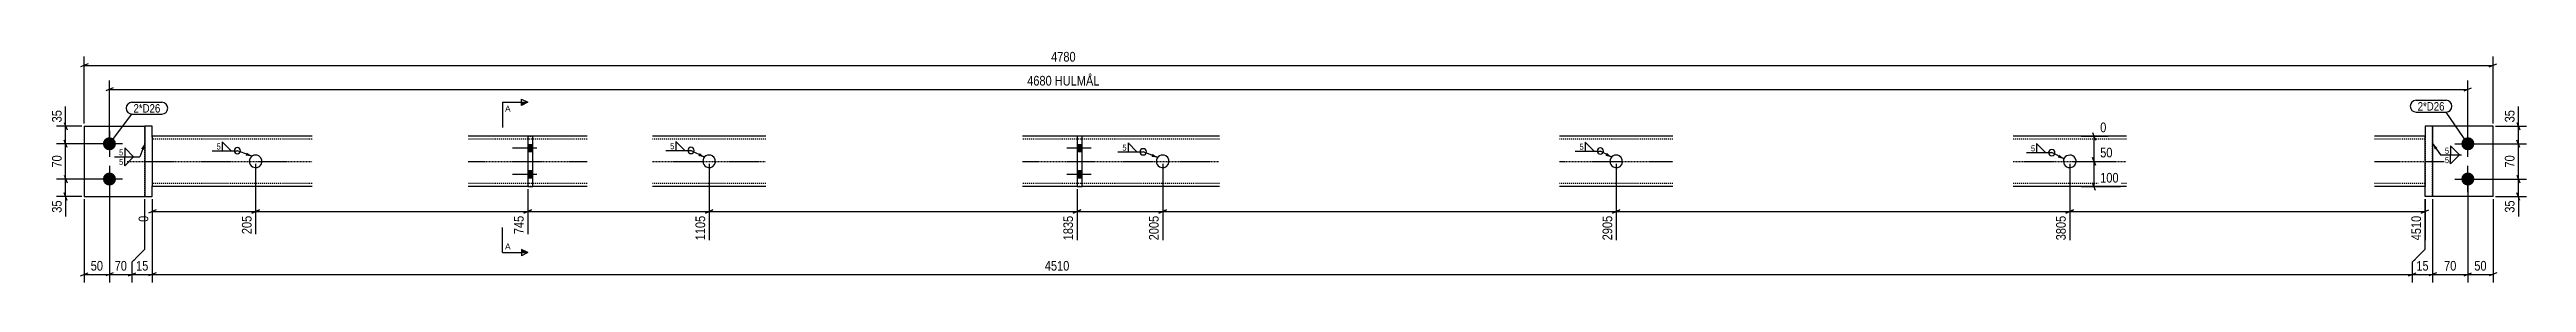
# Model space of a CAD drawing. Header units: millimetres. Extents: x 8 to 22469, y 7 to 475.
# Drawn here: x 8 to 4923, y 12 to 475 of the extents above; entities that cross this region are included whole.
import ezdxf

# ---------------------------------------------------------------- set-up
doc = ezdxf.new("R2010")
doc.units = ezdxf.units.MM
doc.linetypes.add('DXK_LINE_DOT2', pattern=[3.9198, 1.9599, -1.9599])
doc.linetypes.add('DXK_LINE_DOT3', pattern=[5.9187, 2.979, -0.9799, 0.9799, -0.9799])
for name, color, linetype in [('MÅLSÆTNING', 7, 'Continuous'), ('STÅL', 7, 'Continuous'), ('TEKST', 7, 'Continuous')]:
    doc.layers.add(name, color=color, linetype=linetype)
doc.styles.add('Arial', font='ARIAL.TTF', dxfattribs={"height": 0.2})
doc.styles.add('Arial Narrow', font='ARIALN.TTF', dxfattribs={"height": 0.2})

msp = doc.modelspace()

# ---------------------------------------------------------------- hatches: boundary and pattern name
at = {"layer": 'STÅL', "linetype": 'Continuous'}
for points in [[(126.9, 274.5, -1), (126.9, 300.5, -1)], [(4806.9, 300.5, -1), (4806.9, 274.5, -1)], [(966.9, 271.5), (966.9, 285.5), (956.9, 285.5), (956.9, 271.5)], [(2056.9, 271.5), (2056.9, 285.5), (2046.9, 285.5), (2046.9, 271.5)], [(126.9, 204.5, -1), (126.9, 230.5, -1)], [(966.9, 219.5), (966.9, 233.5), (956.9, 233.5), (956.9, 219.5)], [(2056.9, 219.5), (2056.9, 233.5), (2046.9, 233.5), (2046.9, 219.5)], [(4806.9, 230.5, -1), (4806.9, 204.5, -1)]]:
    msp.add_hatch(color=96, dxfattribs=at).paths.add_polyline_path(points)
at = {"layer": 'TEKST', "linetype": 'Continuous'}
for points in [[(189.6, 277.4), (196.9, 288), (195.5, 275.2)], [(399.4, 270), (410, 262.7), (397.2, 264.2)], [(1298.2, 269), (1308, 260.6), (1295.4, 263.4)], [(2196.9, 267.5), (2207.4, 260.1), (2194.6, 261.7)], [(3098.5, 269.4), (3107.9, 260.6), (3095.5, 263.9)], [(3996, 265.8), (4005.7, 257.3), (3993.1, 260.3)]]:
    msp.add_hatch(color=3, dxfattribs=at).paths.add_polyline_path(points)

# ---------------------------------------------------------------- linework, layer by layer
at = {"layer": 'MÅLSÆTNING', "color": 7, "linetype": 'Continuous'}
for p, q in [((84.4, 446), (69.4, 440)), ((76.9, 327.5), (76.9, 460.8)), ((76.9, 443), (4856.9, 443)), ((4849.4, 440), (4864.4, 446)), ((134.4, 398.4), (119.4, 392.4)), ((126.9, 292.5), (126.9, 413.2)), ((126.9, 395.4), (4806.9, 395.4)), ((4799.4, 392.4), (4814.4, 398.4)), ((4806.9, 292.5), (4806.9, 413.2)), ((71.9, 322.5), (22, 322.5)), ((36.8, 330), (42.8, 315)), ((42.8, 280), (36.8, 295)), ((4039.3, 302.5), (4093.1, 302.5)), ((4062.2, 310), (4068.2, 295)), ((4065.2, 252.5), (4065.2, 302.5)), ((4861.9, 322.5), (4923.2, 322.5)), ((4904.2, 330), (4910.2, 315)), ((4910.2, 280), (4904.2, 295)), ((4910.2, 280), (4904.2, 295)), ((4907.2, 287.5), (4907.2, 322.5)), ((121.9, 287.5), (22, 287.5)), ((39.8, 217.5), (39.8, 287.5)), ((416.9, 247.5), (416.9, 108)), ((1316.9, 247.5), (1316.9, 95.8)), ((2216.9, 247.5), (2216.9, 95.8)), ((2216.9, 247.5), (2216.9, 95.8)), ((3116.9, 247.5), (3116.9, 95.8)), ((3116.9, 247.5), (3116.9, 95.8)), ((4016.9, 247.5), (4016.9, 95.8)), ((4021.9, 252.5), (4105.3, 252.5)), ((4021.9, 252.5), (4105.3, 252.5)), ((4068.2, 245), (4062.2, 260)), ((4062.2, 260), (4068.2, 245)), ((4065.2, 202.5), (4065.2, 252.5)), ((4811.9, 287.5), (4923.2, 287.5)), ((4811.9, 287.5), (4923.2, 287.5)), ((4907.2, 217.5), (4907.2, 287.5)), ((121.9, 217.5), (22, 217.5)), ((36.8, 225), (42.8, 210)), ((126.9, 212.5), (126.9, 12)), ((956.9, 197.5), (956.9, 108)), ((956.9, 197.5), (956.9, 108)), ((2046.9, 197.5), (2046.9, 95.8)), ((2046.9, 197.5), (2046.9, 95.8)), ((4039.8, 202.5), (4117.5, 202.5)), ((4068.2, 195), (4062.2, 210)), ((4806.9, 212.5), (4806.9, 12)), ((4811.9, 217.5), (4923.2, 217.5)), ((4811.9, 217.5), (4923.2, 217.5)), ((4904.2, 225), (4910.2, 210)), ((4904.2, 225), (4910.2, 210)), ((4907.2, 182.5), (4907.2, 217.5)), ((71.9, 182.5), (22, 182.5)), ((42.8, 175), (36.8, 190)), ((76.9, 177.5), (76.9, 12)), ((219.4, 156), (204.4, 150)), ((211.9, 177.5), (211.9, 132.4)), ((211.9, 153), (416.9, 153)), ((409.4, 150), (424.4, 156)), ((964.4, 156), (949.4, 150)), ((949.4, 150), (964.4, 156)), ((956.9, 153), (1316.9, 153)), ((1309.4, 150), (1324.4, 156)), ((2054.4, 156), (2039.4, 150)), ((2039.4, 150), (2054.4, 156)), ((2046.9, 153), (2216.9, 153)), ((2224.4, 156), (2209.4, 150)), ((2209.4, 150), (2224.4, 156)), ((2216.9, 153), (3116.9, 153)), ((3124.4, 156), (3109.4, 150)), ((3109.4, 150), (3124.4, 156)), ((3116.9, 153), (4016.9, 153)), ((4009.4, 150), (4024.4, 156)), ((4714.4, 150), (4729.4, 156)), ((4721.9, 78), (4721.9, 177.5)), ((4721.9, 177.5), (4721.9, 95.8)), ((4736.9, 177.5), (4736.9, 12)), ((4861.9, 182.5), (4923.2, 182.5)), ((4910.2, 175), (4904.2, 190)), ((171.9, 53), (196.9, 78)), ((171.9, 12), (171.9, 53)), ((4696.9, 53), (4721.9, 78)), ((4696.9, 12), (4696.9, 53)), ((69.4, 25), (84.4, 31)), ((134.4, 31), (119.4, 25)), ((164.4, 25), (179.4, 31)), ((171.9, 28), (211.9, 28)), ((219.4, 31), (204.4, 25)), ((219.4, 31), (204.4, 25)), ((4689.4, 25), (4704.4, 31)), ((4696.9, 28), (4736.9, 28)), ((4744.4, 31), (4729.4, 25)), ((4799.4, 25), (4814.4, 31)), ((4806.9, 28), (4856.9, 28)), ((4864.4, 31), (4849.4, 25))]:
    msp.add_line(p, q, dxfattribs=at)
at = {"layer": 'STÅL', "color": 2, "linetype": 'Continuous'}
for p, q in [((76.9, 322.5), (196.9, 322.5)), ((76.9, 322.5), (76.9, 182.5)), ((196.9, 322.5), (196.9, 182.5)), ((211.9, 322.5), (196.9, 322.5)), ((211.9, 300.6), (211.9, 322.5)), ((529.4, 302.5), (211.9, 302.5)), ((211.9, 300.6), (211.9, 204.3)), ((956.9, 302.5), (838.9, 302.5)), ((956.9, 302.5), (956.9, 202.5)), ((966.9, 302.5), (956.9, 302.5)), ((1074.9, 302.5), (966.9, 302.5)), ((966.9, 202.5), (966.9, 302.5)), ((1429.4, 302.5), (1204.4, 302.5)), ((2046.9, 302.5), (1938.9, 302.5)), ((2046.9, 302.5), (2046.9, 202.5)), ((2056.9, 302.5), (2046.9, 302.5)), ((2329.4, 302.5), (2056.9, 302.5)), ((2056.9, 202.5), (2056.9, 302.5)), ((3229.4, 302.5), (3004.4, 302.5)), ((4129.4, 302.5), (3904.4, 302.5)), ((4721.9, 302.5), (4621.9, 302.5)), ((4736.9, 322.5), (4721.9, 322.5)), ((4721.9, 322.5), (4721.9, 300.6)), ((4721.9, 204.3), (4721.9, 300.6)), ((4856.9, 322.5), (4736.9, 322.5)), ((4736.9, 322.5), (4736.9, 182.5)), ((4856.9, 182.5), (4856.9, 322.5)), ((211.9, 182.5), (211.9, 204.3)), ((529.4, 202.5), (211.9, 202.5)), ((956.9, 202.5), (838.9, 202.5)), ((956.9, 202.5), (966.9, 202.5)), ((1074.9, 202.5), (966.9, 202.5)), ((1429.4, 202.5), (1204.4, 202.5)), ((2046.9, 202.5), (1938.9, 202.5)), ((2046.9, 202.5), (2056.9, 202.5)), ((2329.4, 202.5), (2056.9, 202.5)), ((3229.4, 202.5), (3004.4, 202.5)), ((4129.4, 202.5), (3904.4, 202.5)), ((4721.9, 202.5), (4621.9, 202.5)), ((4721.9, 182.5), (4721.9, 204.3)), ((76.9, 182.5), (196.9, 182.5)), ((196.9, 182.5), (211.9, 182.5)), ((4736.9, 182.5), (4721.9, 182.5)), ((4856.9, 182.5), (4736.9, 182.5))]:
    msp.add_line(p, q, dxfattribs=at)
at = {"layer": 'STÅL', "color": 96, "linetype": 'Continuous'}
for p, q in [((126.9, 313.5), (126.9, 261.5)), ((4806.9, 261.5), (4806.9, 313.5)), ((152.9, 287.5), (100.9, 287.5)), ((974.9, 278.5), (926.9, 278.5)), ((966.9, 285.5), (956.9, 285.5)), ((966.9, 271.5), (956.9, 271.5)), ((2074.9, 278.5), (2026.9, 278.5)), ((2056.9, 285.5), (2046.9, 285.5)), ((2056.9, 271.5), (2046.9, 271.5)), ((4780.9, 287.5), (4832.9, 287.5)), ((152.9, 217.5), (100.9, 217.5)), ((126.9, 243.5), (126.9, 191.5)), ((974.9, 226.5), (926.9, 226.5)), ((966.9, 233.5), (956.9, 233.5)), ((966.9, 219.5), (956.9, 219.5)), ((2074.9, 226.5), (2026.9, 226.5)), ((2056.9, 233.5), (2046.9, 233.5)), ((2056.9, 219.5), (2046.9, 219.5)), ((4780.9, 217.5), (4832.9, 217.5)), ((4806.9, 191.5), (4806.9, 243.5))]:
    msp.add_line(p, q, dxfattribs=at)
at = {"layer": 'STÅL', "color": 7, "linetype": 'DXK_LINE_DOT2'}
for p, q in [((196.9, 182.5), (196.9, 322.5)), ((211.9, 302.5), (211.9, 301.6)), ((211.9, 300.6), (211.9, 301.6)), ((211.9, 300.6), (211.9, 204.3)), ((529.4, 296.5), (211.9, 296.5)), ((1074.9, 296.5), (838.9, 296.5)), ((956.9, 302.5), (966.9, 302.5)), ((1429.4, 296.5), (1204.4, 296.5)), ((2329.4, 296.5), (1938.9, 296.5)), ((2056.9, 302.5), (2046.9, 302.5)), ((3229.4, 296.5), (3004.4, 296.5)), ((4129.4, 296.5), (3904.4, 296.5)), ((4721.9, 296.5), (4621.9, 296.5)), ((4721.9, 301.6), (4721.9, 302.5)), ((4721.9, 301.6), (4721.9, 300.6)), ((4721.9, 300.6), (4721.9, 204.3)), ((4736.9, 182.5), (4736.9, 322.5)), ((529.4, 208.5), (211.9, 208.5)), ((211.9, 202.5), (211.9, 204.3)), ((1074.9, 208.5), (838.9, 208.5)), ((966.9, 202.5), (956.9, 202.5)), ((1429.4, 208.5), (1204.4, 208.5)), ((2329.4, 208.5), (1938.9, 208.5)), ((2056.9, 202.5), (2046.9, 202.5)), ((3229.4, 208.5), (3004.4, 208.5)), ((4129.4, 208.5), (3904.4, 208.5)), ((4721.9, 208.5), (4621.9, 208.5)), ((4721.9, 203.4), (4721.9, 204.3)), ((4721.9, 203.4), (4721.9, 202.5))]:
    msp.add_line(p, q, dxfattribs=at)
at = {"layer": 'STÅL', "color": 7, "linetype": 'DXK_LINE_DOT3'}
for p, q in [((161.9, 252.5), (529.4, 252.5)), ((416.9, 252.5), (416.9, 252.5)), ((838.9, 252.5), (1074.9, 252.5)), ((1204.4, 252.5), (1429.4, 252.5)), ((1316.9, 252.5), (1316.9, 252.5)), ((1938.9, 252.5), (2329.4, 252.5)), ((2216.9, 252.5), (2216.9, 252.5)), ((3004.4, 252.5), (3229.4, 252.5)), ((3116.9, 252.5), (3116.9, 252.5)), ((3904.4, 252.5), (4129.4, 252.5)), ((4016.9, 252.5), (4016.9, 252.5)), ((4621.9, 252.5), (4771.9, 252.5))]:
    msp.add_line(p, q, dxfattribs=at)
at = {"layer": 'STÅL', "color": 2, "linetype": 'Continuous'}
for centre, start, end in [((416.9, 252.5), 60.3737, 240.3737), ((416.9, 252.5), 240.3737, 60.3737), ((1316.9, 252.5), 60.3737, 240.3737), ((1316.9, 252.5), 240.3737, 60.3737), ((2216.9, 252.5), 60.3737, 240.3737), ((2216.9, 252.5), 240.3737, 60.3737), ((3116.9, 252.5), 60.3737, 240.3737), ((3116.9, 252.5), 240.3737, 60.3737), ((4016.9, 252.5), 30.3737, 210.3737), ((4016.9, 252.5), 210.3737, 30.3737)]:
    msp.add_arc(centre, 12.5, start, end, dxfattribs=at)
at = {"layer": 'TEKST', "color": 3, "linetype": 'Continuous'}
for p, q in [((196.9, 288), (187.3, 261.9)), ((410, 262.7), (380.8, 273.7)), ((1308, 260.6), (1280.8, 274.2)), ((2207.4, 260.1), (2178.3, 271.5)), ((3107.9, 260.6), (3085.5, 273.1)), ((4005.7, 257.3), (3981.3, 269.9))]:
    msp.add_line(p, q, dxfattribs=at)
for centre, start, end in [((380.8, 273.7), 90, 270), ((380.8, 273.7), 270, 90), ((1280.8, 274.2), 90, 270), ((1280.8, 274.2), 270, 90), ((2178.3, 271.5), 90, 270), ((2178.3, 271.5), 270, 90), ((3085.5, 273.1), 90, 270), ((3085.5, 273.1), 270, 90), ((3981.3, 269.9), 90, 270), ((3981.3, 269.9), 270, 90)]:
    msp.add_arc(centre, 6.25, start, end, dxfattribs=at)

# ---------------------------------------------------------------- wipeouts: each hides what was drawn before it
at = {"color": 0}
msp.add_wipeout([(227.9, 349.5), (227.9, 367), (174.6, 367), (174.6, 349.5)], dxfattribs=at).dxf.layer = 'TEKST'
at = {"color": 0, "linetype": 'Continuous'}
msp.add_wipeout([(923, 351.3), (923, 363.8), (911.9, 363.8), (911.9, 351.3)], dxfattribs=at).dxf.layer = 'TEKST'

# ---------------------------------------------------------------- next in the draw order: hatches: boundary and pattern name
at = {"layer": 'TEKST', "linetype": 'Continuous'}
msp.add_hatch(color=30, dxfattribs=at).paths.add_polyline_path([(944.4, 363.8), (944.4, 370.1), (956.9, 370.1)])

# ---------------------------------------------------------------- next in the draw order: linework, layer by layer
at = {"layer": 'TEKST', "color": 7, "linetype": 'Continuous'}
for q in [(906.9, 320.1), (956.9, 370.1)]:
    msp.add_line((906.9, 370.1), q, dxfattribs=at)
at = {"layer": 'TEKST', "color": 30, "linetype": 'Continuous'}
for p, q in [((944.4, 363.8), (944.4, 376.3)), ((944.4, 376.3), (956.9, 370.1)), ((956.9, 370.1), (944.4, 363.8))]:
    msp.add_line(p, q, dxfattribs=at)

# ---------------------------------------------------------------- next in the draw order: texts
at = {"layer": 'TEKST', "color": 3, "linetype": 'Continuous', "style": 'Arial'}
msp.add_text('A', height=11.9, dxfattribs=at).set_placement((911.9, 351.3))

# ---------------------------------------------------------------- next in the draw order: wipeouts: each hides what was drawn before it
at = {"color": 0}
for points, layer in [([(2048.3, 446.8), (2048.3, 474.8), (1991.5, 474.8), (1991.5, 446.8)], 'MÅLSÆTNING'), ([(4903.4, 358.3), (4875.4, 358.3), (4875.4, 326), (4903.4, 326)], 'MÅLSÆTNING'), ([(36, 268.7), (8, 268.7), (8, 236.3), (36, 236.3)], 'MÅLSÆTNING'), ([(4903.4, 268.7), (4875.4, 268.7), (4875.4, 236.3), (4903.4, 236.3)], 'MÅLSÆTNING'), ([(4903.4, 179), (4875.4, 179), (4875.4, 146.6), (4903.4, 146.6)], 'MÅLSÆTNING'), ([(4733.1, 31.7), (4733.1, 59.7), (4700.7, 59.7), (4700.7, 31.7)], 'MÅLSÆTNING'), ([(227.9, 349.5), (227.9, 367), (174.6, 367), (174.6, 349.5)], 'TEKST'), ([(4760.6, 353.5), (4760.6, 371), (4707.3, 371), (4707.3, 353.5)], 'TEKST'), ([(348.1, 275.2), (348.1, 289.7), (338.5, 289.7), (338.5, 275.2)], 'TEKST'), ([(1248.1, 275.7), (1248.1, 290.2), (1238.5, 290.2), (1238.5, 275.7)], 'TEKST'), ([(2145.5, 273), (2145.5, 287.5), (2135.9, 287.5), (2135.9, 273)], 'TEKST'), ([(3052.7, 274.6), (3052.7, 289.1), (3043.1, 289.1), (3043.1, 274.6)], 'TEKST'), ([(3948.6, 271.4), (3948.6, 285.9), (3938.9, 285.9), (3938.9, 271.4)], 'TEKST')]:
    msp.add_wipeout(points, dxfattribs=at).dxf.layer = layer
at = {"color": 0, "linetype": 'Continuous'}
for points in [[(4093.5, 306.5), (4093.5, 334.5), (4073.3, 334.5), (4073.3, 306.5)], [(207.9, 148.5), (179.9, 148.5), (179.9, 128.4), (207.9, 128.4)], [(412.9, 148.5), (384.9, 148.5), (384.9, 104), (412.9, 104)], [(1312.9, 148.5), (1284.9, 148.5), (1284.9, 91.8), (1312.9, 91.8)], [(2212.9, 148.5), (2184.9, 148.5), (2184.9, 91.8), (2212.9, 91.8)], [(3112.9, 148.5), (3084.9, 148.5), (3084.9, 91.8), (3112.9, 91.8)], [(4012.9, 148.5), (3984.9, 148.5), (3984.9, 91.8), (4012.9, 91.8)]]:
    msp.add_wipeout(points, dxfattribs=at).dxf.layer = 'MÅLSÆTNING'

# ---------------------------------------------------------------- next in the draw order: linework, layer by layer
at = {"layer": 'MÅLSÆTNING', "color": 7, "linetype": 'Continuous'}
for p, q in [((4856.9, 327.5), (4856.9, 460.8)), ((4907.2, 322.5), (4907.2, 361.8)), ((4907.2, 322.5), (4907.2, 361.8)), ((42.8, 280), (36.8, 295)), ((39.8, 287.5), (39.8, 322.5)), ((121.9, 287.5), (22, 287.5)), ((416.9, 247.5), (416.9, 108)), ((1316.9, 247.5), (1316.9, 95.8)), ((4016.9, 247.5), (4016.9, 95.8)), ((121.9, 217.5), (22, 217.5)), ((36.8, 225), (42.8, 210)), ((39.8, 182.5), (39.8, 217.5)), ((196.9, 78), (196.9, 177.5)), ((211.9, 177.5), (211.9, 12)), ((211.9, 177.5), (211.9, 12)), ((424.4, 156), (409.4, 150)), ((416.9, 153), (956.9, 153)), ((1324.4, 156), (1309.4, 150)), ((1316.9, 153), (2046.9, 153)), ((4024.4, 156), (4009.4, 150)), ((4016.9, 153), (4721.9, 153)), ((4721.9, 78), (4721.9, 177.5)), ((4736.9, 177.5), (4736.9, 12)), ((4856.9, 177.5), (4856.9, 12)), ((4907.2, 182.5), (4907.2, 143.1)), ((4907.2, 182.5), (4907.2, 143.1)), ((4696.9, 53), (4721.9, 78)), ((4696.9, 12), (4696.9, 53)), ((211.9, 28), (4696.9, 28)), ((4689.4, 25), (4704.4, 31)), ((4744.4, 31), (4729.4, 25))]:
    msp.add_line(p, q, dxfattribs=at)
at = {"layer": 'TEKST', "color": 7, "linetype": 'Continuous'}
for p, q in [((126.9, 287.5), (171.6, 346.5)), ((171.6, 370), (230.9, 370)), ((171.6, 346.5), (230.9, 346.5))]:
    msp.add_line(p, q, dxfattribs=at)
at = {"layer": 'TEKST', "color": 3, "linetype": 'Continuous'}
for p, q in [((330.7, 273.7), (380.8, 273.7)), ((368.5, 273.7), (350.6, 291.5)), ((350.6, 291.5), (350.6, 273.7)), ((350.6, 273.7), (368.5, 273.7)), ((1230.7, 274.2), (1280.8, 274.2)), ((1268.5, 274.2), (1250.6, 292)), ((1250.6, 292), (1250.6, 274.2)), ((1250.6, 274.2), (1268.5, 274.2)), ((2128.1, 271.5), (2178.3, 271.5)), ((2165.9, 271.5), (2148.1, 289.3)), ((2148.1, 289.3), (2148.1, 271.5)), ((2148.1, 271.5), (2165.9, 271.5)), ((3035.3, 273.1), (3085.5, 273.1)), ((3073.1, 273.1), (3055.3, 291)), ((3055.3, 291), (3055.3, 273.1)), ((3055.3, 273.1), (3073.1, 273.1)), ((3931.2, 269.9), (3981.3, 269.9)), ((3969, 269.9), (3951.1, 287.8)), ((3951.1, 287.8), (3951.1, 269.9)), ((3951.1, 269.9), (3969, 269.9))]:
    msp.add_line(p, q, dxfattribs=at)
at = {"layer": 'TEKST', "color": 7, "linetype": 'Continuous'}
for centre, start, end in [((171.6, 358.2), 90, 270), ((230.9, 358.2), 270, 90)]:
    msp.add_arc(centre, 11.7, start, end, dxfattribs=at)

# ---------------------------------------------------------------- next in the draw order: texts
at = {"layer": 'MÅLSÆTNING', "color": 3, "style": 'Arial Narrow'}
for s, p in [('4780', (1995.5, 450.8)), ('15', (4704.7, 35.7))]:
    msp.add_text(s, height=19.09, dxfattribs=at).set_placement(p)
for s, p in [('35', (4899.4, 330)), ('70', (32, 240.3)), ('70', (4899.4, 240.3)), ('35', (4899.4, 150.6))]:
    msp.add_text(s, height=19.09, rotation=90.0002, dxfattribs=at).set_placement(p)
at = {"layer": 'MÅLSÆTNING', "color": 3, "linetype": 'Continuous', "style": 'Arial Narrow'}
msp.add_text('0', height=19.1, dxfattribs=at).set_placement((4077.3, 310.5))
for s, height, p in [('0', 19.1, (203.9, 132.4)), ('205', 19.09, (408.9, 108)), ('1105', 19.09, (1308.9, 95.8)), ('2005', 19.09, (2208.9, 95.8)), ('2905', 19.09, (3108.9, 95.8)), ('3805', 19.09, (4008.9, 95.8))]:
    msp.add_text(s, height=height, rotation=90.0002, dxfattribs=at).set_placement(p)
at = {"layer": 'TEKST', "color": 3, "style": 'Arial Narrow'}
for s, height, p in [('2*D26', 16.7, (174.6, 349.5)), ('5', 11.9, (339.5, 276.2)), ('5', 11.9, (1239.5, 276.7)), ('5', 11.9, (2136.9, 274)), ('5', 11.9, (3044.1, 275.6)), ('5', 11.9, (3939.9, 272.4))]:
    msp.add_text(s, height=height, dxfattribs=at).set_placement(p)

# ---------------------------------------------------------------- next in the draw order: wipeouts: each hides what was drawn before it
at = {"color": 0, "linetype": 'Continuous'}
msp.add_wipeout([(4105.7, 256.5), (4105.7, 284.5), (4073.3, 284.5), (4073.3, 256.5)], dxfattribs=at).dxf.layer = 'MÅLSÆTNING'
at = {"color": 0}
msp.add_wipeout([(4760.6, 353.5), (4760.6, 371), (4707.3, 371), (4707.3, 353.5)], dxfattribs=at).dxf.layer = 'TEKST'

# ---------------------------------------------------------------- next in the draw order: linework, layer by layer
at = {"layer": 'TEKST', "color": 7, "linetype": 'Continuous'}
for p, q in [((4704.3, 374), (4763.6, 374)), ((4704.3, 350.5), (4763.6, 350.5)), ((4806.9, 287.5), (4763.6, 350.5))]:
    msp.add_line(p, q, dxfattribs=at)
for centre, start, end in [((4704.3, 362.2), 90, 270), ((4763.6, 362.2), 270, 90)]:
    msp.add_arc(centre, 11.7, start, end, dxfattribs=at)

# ---------------------------------------------------------------- next in the draw order: texts
at = {"layer": 'MÅLSÆTNING', "color": 3, "linetype": 'Continuous', "style": 'Arial Narrow'}
msp.add_text('50', height=19.09, dxfattribs=at).set_placement((4077.3, 260.5))
at = {"layer": 'TEKST', "color": 3, "style": 'Arial Narrow'}
msp.add_text('2*D26', height=16.7, dxfattribs=at).set_placement((4707.3, 353.5))

# ---------------------------------------------------------------- next in the draw order: wipeouts: each hides what was drawn before it
at = {"color": 0}
for points, layer in [([(2095.8, 399.2), (2095.8, 427.2), (1944, 427.2), (1944, 399.2)], 'MÅLSÆTNING'), ([(36, 358.3), (8, 358.3), (8, 326), (36, 326)], 'MÅLSÆTNING'), ([(36, 179), (8, 179), (8, 146.6), (36, 146.6)], 'MÅLSÆTNING'), ([(208.1, 31.7), (208.1, 59.7), (175.7, 59.7), (175.7, 31.7)], 'MÅLSÆTNING'), ([(2035.8, 31.7), (2035.8, 59.7), (1979, 59.7), (1979, 31.7)], 'MÅLSÆTNING'), ([(4848.1, 31.7), (4848.1, 59.7), (4815.7, 59.7), (4815.7, 31.7)], 'MÅLSÆTNING'), ([(154.5, 263.4), (154.5, 277.9), (144.9, 277.9), (144.9, 263.4)], 'TEKST')]:
    msp.add_wipeout(points, dxfattribs=at).dxf.layer = layer
at = {"color": 0, "linetype": 'Continuous'}
for points in [[(4117.9, 206.5), (4117.9, 234.5), (4073.3, 234.5), (4073.3, 206.5)], [(952.9, 148.5), (924.9, 148.5), (924.9, 104), (952.9, 104)], [(2042.9, 148.5), (2014.9, 148.5), (2014.9, 91.8), (2042.9, 91.8)], [(4717.9, 148.5), (4689.9, 148.5), (4689.9, 91.8), (4717.9, 91.8)]]:
    msp.add_wipeout(points, dxfattribs=at).dxf.layer = 'MÅLSÆTNING'

# ---------------------------------------------------------------- next in the draw order: linework, layer by layer
at = {"layer": 'MÅLSÆTNING', "color": 7, "linetype": 'Continuous'}
for p, q in [((39.8, 322.5), (39.8, 361.8)), ((39.8, 322.5), (39.8, 361.8)), ((4806.9, 212.5), (4806.9, 12)), ((39.8, 182.5), (39.8, 143.1)), ((39.8, 182.5), (39.8, 143.1)), ((196.9, 78), (196.9, 177.5)), ((171.9, 53), (196.9, 78)), ((171.9, 12), (171.9, 53)), ((126.9, 28), (171.9, 28)), ((164.4, 25), (179.4, 31)), ((4736.9, 28), (4806.9, 28)), ((4799.4, 25), (4814.4, 31))]:
    msp.add_line(p, q, dxfattribs=at)
at = {"layer": 'TEKST', "color": 3, "linetype": 'Continuous'}
for p, q in [((174.9, 261.9), (157.1, 279.7)), ((157.1, 279.7), (157.1, 261.9)), ((157.1, 261.9), (174.9, 261.9))]:
    msp.add_line(p, q, dxfattribs=at)

# ---------------------------------------------------------------- next in the draw order: texts
at = {"layer": 'MÅLSÆTNING', "color": 3, "style": 'Arial Narrow'}
for s, height, p in [('4680 HULMÅL', 19.089, (1948, 403.2)), ('15', 19.09, (179.7, 35.7)), ('4510', 19.09, (1983, 35.7)), ('50', 19.09, (4819.7, 35.7))]:
    msp.add_text(s, height=height, dxfattribs=at).set_placement(p)
for p in [(32, 330), (32, 150.6)]:
    msp.add_text('35', height=19.09, rotation=90.0002, dxfattribs=at).set_placement(p)
at = {"layer": 'MÅLSÆTNING', "color": 3, "linetype": 'Continuous', "style": 'Arial Narrow'}
msp.add_text('100', height=19.09, dxfattribs=at).set_placement((4077.3, 210.5))
for s, p in [('745', (948.9, 108)), ('1835', (2038.9, 95.8)), ('4510', (4713.9, 95.8))]:
    msp.add_text(s, height=19.09, rotation=90.0002, dxfattribs=at).set_placement(p)

# ---------------------------------------------------------------- next in the draw order: wipeouts: each hides what was drawn before it
at = {"color": 0}
msp.add_wipeout([(4770, 266.8), (4770, 281.3), (4760.4, 281.3), (4760.4, 266.8)], dxfattribs=at).dxf.layer = 'TEKST'

# ---------------------------------------------------------------- next in the draw order: linework, layer by layer
at = {"layer": 'TEKST', "color": 3, "linetype": 'Continuous'}
for p, q in [((4790.4, 265.3), (4772.6, 283.2)), ((4772.6, 283.2), (4772.6, 265.3)), ((4772.6, 265.3), (4790.4, 265.3))]:
    msp.add_line(p, q, dxfattribs=at)

# ---------------------------------------------------------------- next in the draw order: wipeouts: each hides what was drawn before it
at = {"color": 0}
for points in [[(165.6, 31.7), (165.6, 59.7), (133.2, 59.7), (133.2, 31.7)], [(4788.1, 31.7), (4788.1, 59.7), (4755.7, 59.7), (4755.7, 31.7)]]:
    msp.add_wipeout(points, dxfattribs=at).dxf.layer = 'MÅLSÆTNING'
at = {"color": 0, "linetype": 'Continuous'}
for points in [[(154.5, 244.6), (154.5, 259.1), (144.9, 259.1), (144.9, 244.6)], [(923, 77.7), (923, 90.2), (911.9, 90.2), (911.9, 77.7)]]:
    msp.add_wipeout(points, dxfattribs=at).dxf.layer = 'TEKST'

# ---------------------------------------------------------------- next in the draw order: hatches: boundary and pattern name
at = {"layer": 'TEKST', "linetype": 'Continuous'}
msp.add_hatch(color=30, dxfattribs=at).paths.add_polyline_path([(944.4, 71.5), (944.4, 77.7), (956.9, 71.5)])

# ---------------------------------------------------------------- next in the draw order: linework, layer by layer
at = {"layer": 'MÅLSÆTNING', "color": 7, "linetype": 'Continuous'}
for p, q in [((126.9, 212.5), (126.9, 12)), ((76.9, 28), (126.9, 28)), ((134.4, 31), (119.4, 25))]:
    msp.add_line(p, q, dxfattribs=at)
at = {"layer": 'TEKST', "color": 3, "linetype": 'Continuous'}
for p, q in [((137.1, 261.9), (187.3, 261.9)), ((157.1, 261.9), (174.9, 261.9)), ((174.9, 261.9), (157.1, 244)), ((157.1, 244), (157.1, 261.9))]:
    msp.add_line(p, q, dxfattribs=at)
at = {"layer": 'TEKST', "color": 7, "linetype": 'Continuous'}
for q in [(906.9, 121.5), (956.9, 71.5)]:
    msp.add_line((906.9, 71.5), q, dxfattribs=at)
at = {"layer": 'TEKST', "color": 30, "linetype": 'Continuous'}
for p, q in [((956.9, 71.5), (944.4, 77.7)), ((944.4, 77.7), (944.4, 65.2)), ((956.9, 71.5), (944.4, 65.2))]:
    msp.add_line(p, q, dxfattribs=at)

# ---------------------------------------------------------------- next in the draw order: texts
at = {"layer": 'MÅLSÆTNING', "color": 3, "style": 'Arial Narrow'}
for p in [(137.2, 35.7), (4759.7, 35.7)]:
    msp.add_text('70', height=19.09, dxfattribs=at).set_placement(p)
at = {"layer": 'TEKST', "color": 3, "style": 'Arial Narrow'}
msp.add_text('5', height=11.9, dxfattribs=at).set_placement((145.9, 264.4))
at = {"layer": 'TEKST', "color": 3, "linetype": 'Continuous'}
for s, style, p in [('5', 'Arial Narrow', (145.9, 245.6)), ('A', 'Arial', (911.9, 77.7))]:
    msp.add_text(s, height=11.9, dxfattribs=dict(at, style=style)).set_placement(p)

# ---------------------------------------------------------------- next in the draw order: wipeouts: each hides what was drawn before it
at = {"color": 0, "linetype": 'Continuous'}
msp.add_wipeout([(4770, 248.1), (4770, 262.6), (4760.4, 262.6), (4760.4, 248.1)], dxfattribs=at).dxf.layer = 'TEKST'

# ---------------------------------------------------------------- next in the draw order: hatches: boundary and pattern name
at = {"layer": 'TEKST', "linetype": 'Continuous'}
msp.add_hatch(color=3, dxfattribs=at).paths.add_polyline_path([(4741.5, 276), (4736.9, 288), (4746.6, 279.5)])

# ---------------------------------------------------------------- next in the draw order: linework, layer by layer
at = {"layer": 'TEKST', "color": 3, "linetype": 'Continuous'}
for p, q in [((4736.9, 288), (4752.7, 265.3)), ((4752.7, 265.3), (4794, 265.3)), ((4772.6, 265.3), (4790.4, 265.3)), ((4790.4, 265.3), (4772.6, 247.5)), ((4772.6, 247.5), (4772.6, 265.3))]:
    msp.add_line(p, q, dxfattribs=at)

# ---------------------------------------------------------------- next in the draw order: texts
at = {"layer": 'TEKST', "color": 3, "style": 'Arial Narrow'}
msp.add_text('5', height=11.9, dxfattribs=at).set_placement((4761.4, 267.8))
at = {"layer": 'TEKST', "color": 3, "linetype": 'Continuous', "style": 'Arial Narrow'}
msp.add_text('5', height=11.9, dxfattribs=at).set_placement((4761.4, 249.1))

# ---------------------------------------------------------------- next in the draw order: wipeouts: each hides what was drawn before it
at = {"color": 0}
msp.add_wipeout([(118.1, 31.7), (118.1, 59.7), (85.7, 59.7), (85.7, 31.7)], dxfattribs=at).dxf.layer = 'MÅLSÆTNING'

# ---------------------------------------------------------------- next in the draw order: texts
at = {"layer": 'MÅLSÆTNING', "color": 3, "style": 'Arial Narrow'}
msp.add_text('50', height=19.09, dxfattribs=at).set_placement((89.7, 35.7))

doc.saveas('drawing.dxf')
